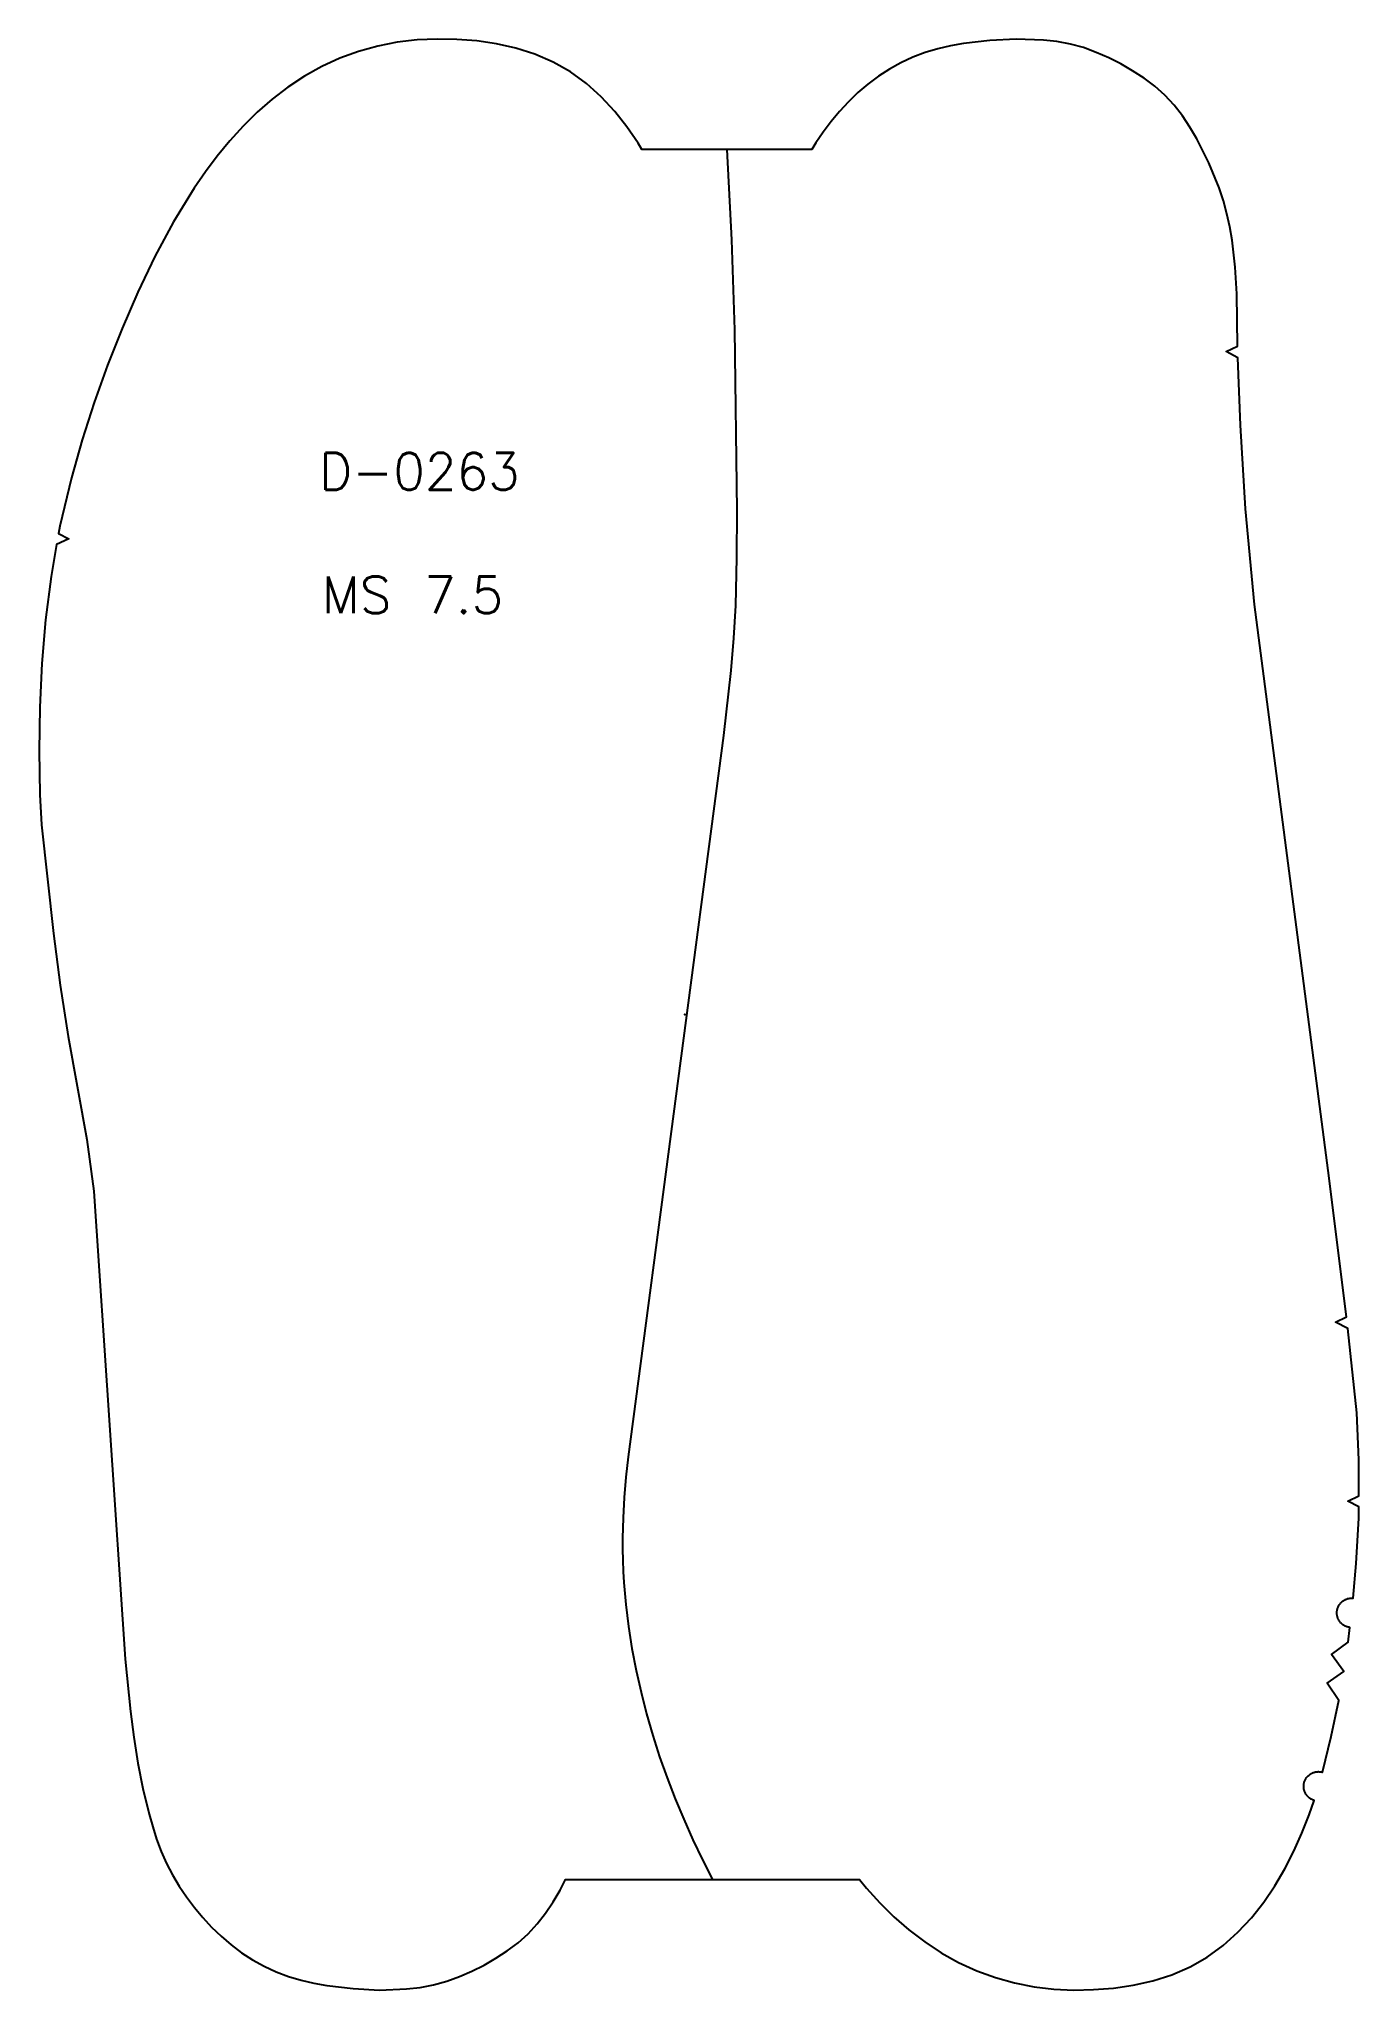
# Model space of a CAD drawing. Extents: x -3600 to 4663, y 5 to 334.
# Drawn here: x -647.1 to -468.1, y 4.9 to 269.5 of the extents above; entities that cross this region are included whole.
import ezdxf

# ---------------------------------------------------------------- set-up
doc = ezdxf.new("R2010")
doc.units = 0
doc.layers.add('DEFAULT', color=7, linetype='CONTINUOUS')
doc.styles.add('MTXPL_ARIAL', font='txt.shx', dxfattribs={"height": 0.2})

# ---------------------------------------------------------------- blocks, each defined once
blk = doc.blocks.new('*X12')
at = {"layer": 'DEFAULT', "color": 7, "style": 'MTXPL_ARIAL'}
for s, p in [('D-0263', (-609.11, 208.39)), ('MS 7.5', (-608.73, 191.64))]:
    blk.add_text(s, height=5, dxfattribs=at).set_placement(p)

msp = doc.modelspace()

# ---------------------------------------------------------------- linework, layer by layer
at = {"layer": 'DEFAULT', "color": 7}
msp.add_lwpolyline([(-475.55, 32.15), (-475.56, 32.22), (-475.57, 32.28), (-475.57, 32.35), (-475.58, 32.42), (-475.58, 32.49), (-475.58, 32.56), (-475.58, 32.63), (-475.58, 32.7), (-475.57, 32.77), (-475.56, 32.84), (-475.55, 32.91), (-475.53, 32.98), (-475.52, 33.04), (-475.5, 33.11), (-475.48, 33.18), (-475.45, 33.24), (-475.43, 33.31), (-475.4, 33.37), (-475.37, 33.43), (-475.34, 33.49), (-475.31, 33.55), (-475.27, 33.61), (-475.23, 33.67), (-475.19, 33.73), (-475.15, 33.78), (-475.1, 33.84), (-475.06, 33.89), (-475.01, 33.94), (-474.96, 33.99), (-474.91, 34.03), (-474.86, 34.08), (-474.8, 34.12), (-474.75, 34.16), (-474.69, 34.2), (-474.63, 34.24), (-474.57, 34.28), (-474.51, 34.31), (-474.45, 34.34), (-474.38, 34.37), (-474.32, 34.4), (-474.25, 34.42), (-474.19, 34.44), (-474.12, 34.46), (-474.06, 34.48), (-473.99, 34.5), (-473.92, 34.51), (-473.85, 34.52), (-473.78, 34.53), (-473.71, 34.53), (-473.64, 34.54), (-473.57, 34.54), (-473.5, 34.53), (-473.43, 34.53), (-473.37, 34.52), (-473.3, 34.52), (-473.23, 34.5), (-473.16, 34.49), (-473.09, 34.48), (-473.03, 34.46), (-471.86, 39.32), (-470.8, 44.2), (-472.41, 46.53), (-470.13, 48.14), (-471.81, 50.41), (-469.54, 52.1), (-469.31, 54.09), (-469.38, 54.1), (-469.45, 54.11), (-469.52, 54.12), (-469.58, 54.14), (-469.65, 54.16), (-469.72, 54.18), (-469.78, 54.2), (-469.85, 54.23), (-469.91, 54.25), (-469.97, 54.28), (-470.04, 54.31), (-470.1, 54.35), (-470.16, 54.39), (-470.21, 54.42), (-470.27, 54.46), (-470.33, 54.51), (-470.38, 54.55), (-470.43, 54.6), (-470.48, 54.64), (-470.53, 54.69), (-470.58, 54.75), (-470.62, 54.8), (-470.67, 54.85), (-470.71, 54.91), (-470.75, 54.97), (-470.78, 55.02), (-470.82, 55.08), (-470.85, 55.15), (-470.88, 55.21), (-470.91, 55.27), (-470.94, 55.33), (-470.96, 55.4), (-470.99, 55.47), (-471.01, 55.53), (-471.02, 55.6), (-471.04, 55.67), (-471.05, 55.74), (-471.06, 55.8), (-471.07, 55.87), (-471.08, 55.94), (-471.08, 56.01), (-471.08, 56.08), (-471.08, 56.15), (-471.08, 56.22), (-471.07, 56.29), (-471.06, 56.36), (-471.05, 56.43), (-471.04, 56.5), (-471.02, 56.56), (-471, 56.63), (-470.98, 56.7), (-470.96, 56.76), (-470.93, 56.83), (-470.91, 56.89), (-470.88, 56.96), (-470.84, 57.02), (-470.81, 57.08), (-470.77, 57.14), (-470.74, 57.2), (-470.7, 57.25), (-470.65, 57.31), (-470.61, 57.36), (-470.56, 57.41), (-470.52, 57.47), (-470.47, 57.51), (-470.42, 57.56), (-470.36, 57.61), (-470.31, 57.65), (-470.25, 57.69), (-470.2, 57.73), (-470.14, 57.77), (-470.08, 57.81), (-470.02, 57.84), (-469.96, 57.87), (-469.89, 57.9), (-469.83, 57.93), (-469.76, 57.95), (-469.7, 57.98), (-469.63, 58), (-469.56, 58.01), (-469.5, 58.03), (-469.43, 58.04), (-469.36, 58.05), (-469.29, 58.06), (-469.22, 58.07), (-469.15, 58.07), (-469.08, 58.07), (-469.01, 58.07), (-468.94, 58.07), (-468.87, 58.06), (-468.49, 62.78), (-468.12, 68.92), (-468.1, 70.45), (-469.6, 71.21), (-468.09, 71.95), (-468.11, 76.85), (-468.36, 83.2), (-469.59, 94.65), (-471.27, 95.49), (-469.76, 96.24), (-472.26, 116.08), (-482.25, 192.83), (-483.47, 205.79), (-484.14, 217.18), (-484.5, 226.31), (-486.1, 227.13), (-484.54, 227.88), (-484.66, 234.97), (-484.89, 238.61), (-485.3, 242.24), (-485.61, 244.05), (-485.99, 245.83), (-486.48, 247.6), (-487.06, 249.33), (-488.44, 252.72), (-490.08, 256), (-491.01, 257.58), (-492.03, 259.1), (-493.16, 260.54), (-494.4, 261.9), (-495.77, 263.12), (-497.23, 264.24), (-498.78, 265.24), (-500.38, 266.15), (-502.03, 266.98), (-503.72, 267.72), (-505.45, 268.36), (-507.23, 268.85), (-509.04, 269.18), (-510.88, 269.37), (-514.57, 269.53), (-518.14, 269.33), (-521.7, 268.94), (-523.46, 268.62), (-525.2, 268.21), (-526.91, 267.69), (-528.58, 267.06), (-530.2, 266.31), (-531.77, 265.45), (-533.26, 264.48), (-534.69, 263.42), (-536.04, 262.26), (-537.32, 261.02), (-538.53, 259.71), (-539.66, 258.34), (-540.74, 256.92), (-541.73, 255.45), (-542.28, 254.53), (-565.35, 254.53), (-565.85, 255.39), (-567.36, 257.61), (-569.02, 259.72), (-570.85, 261.69), (-572.84, 263.49), (-575.01, 265.08), (-577.35, 266.41), (-579.83, 267.47), (-582.41, 268.28), (-585.05, 268.87), (-587.72, 269.27), (-590.42, 269.48), (-593.11, 269.53), (-595.81, 269.4), (-598.5, 269.09), (-601.15, 268.58), (-603.75, 267.86), (-606.28, 266.93), (-608.73, 265.8), (-611.08, 264.49), (-613.33, 263.01), (-615.48, 261.38), (-617.5, 259.61), (-619.41, 257.72), (-621.21, 255.73), (-622.91, 253.65), (-624.51, 251.5), (-626.03, 249.3), (-628.84, 244.73), (-631.39, 240.02), (-633.7, 235.18), (-635.82, 230.26), (-637.78, 225.28), (-639.59, 220.25), (-641.24, 215.16), (-642.69, 210), (-644.24, 203.47), (-644.42, 202.47), (-643.03, 201.74), (-644.69, 200.98), (-645.43, 196.63), (-646.19, 190.75), (-646.7, 184.84), (-646.99, 178.92), (-647.08, 173), (-646.96, 167.07), (-646.75, 162.96), (-645.14, 148.23), (-644.23, 141.21), (-643.11, 134.23), (-640.6, 120.29), (-639.66, 113.28), (-635.38, 49.77), (-634.69, 42.71), (-634.24, 39.2), (-633.68, 35.7), (-632.99, 32.23), (-632.16, 28.78), (-631.67, 27.07), (-631.13, 25.38), (-630.52, 23.72), (-629.81, 22.1), (-629, 20.53), (-628.08, 19.01), (-627.09, 17.54), (-626.01, 16.11), (-624.88, 14.74), (-623.67, 13.43), (-622.39, 12.2), (-621.04, 11.04), (-619.62, 9.97), (-618.12, 9.01), (-616.55, 8.14), (-614.93, 7.4), (-613.26, 6.76), (-611.55, 6.25), (-609.81, 5.83), (-608.05, 5.52), (-604.49, 5.13), (-600.92, 4.92), (-597.23, 5.08), (-595.39, 5.28), (-593.58, 5.61), (-591.8, 6.1), (-590.07, 6.73), (-588.38, 7.47), (-586.73, 8.31), (-585.13, 9.22), (-583.58, 10.22), (-582.12, 11.33), (-580.76, 12.56), (-579.51, 13.91), (-578.38, 15.35), (-577.36, 16.88), (-576.43, 18.46), (-575.7, 19.92), (-535.84, 19.92), (-534.86, 18.72), (-533.06, 16.73), (-531.15, 14.84), (-529.13, 13.08), (-526.98, 11.45), (-524.73, 9.97), (-522.38, 8.66), (-519.93, 7.53), (-517.4, 6.6), (-514.8, 5.88), (-512.15, 5.37), (-509.46, 5.05), (-506.76, 4.92), (-504.07, 4.97), (-501.37, 5.19), (-498.7, 5.59), (-496.06, 6.18), (-493.48, 6.99), (-491, 8.05), (-488.66, 9.38), (-486.49, 10.96), (-484.5, 12.76), (-482.67, 14.73), (-481.01, 16.85), (-479.5, 19.06), (-478.14, 21.37), (-476.92, 23.76), (-475.82, 26.2), (-474.84, 28.69), (-474.17, 30.63), (-474.24, 30.65), (-474.3, 30.67), (-474.37, 30.7), (-474.43, 30.73), (-474.49, 30.76), (-474.55, 30.79), (-474.61, 30.82), (-474.67, 30.86), (-474.73, 30.9), (-474.79, 30.94), (-474.84, 30.98), (-474.89, 31.03), (-474.95, 31.07), (-475, 31.12), (-475.04, 31.17), (-475.09, 31.22), (-475.14, 31.28), (-475.18, 31.33), (-475.22, 31.39), (-475.26, 31.44), (-475.3, 31.5), (-475.33, 31.56), (-475.36, 31.62), (-475.39, 31.69), (-475.42, 31.75), (-475.45, 31.81), (-475.47, 31.88), (-475.49, 31.95), (-475.51, 32.01), (-475.53, 32.08)], close=True, dxfattribs=at)
at = {"layer": 'DEFAULT'}
msp.add_lwpolyline([(-553.81, 254.53), (-553.19, 242.31), (-552.79, 230.08), (-552.47, 205.6), (-552.48, 199.16), (-552.65, 192.72), (-552.91, 188.29), (-553.27, 183.87), (-554.26, 175.05), (-567.21, 77.25), (-567.5, 74.49), (-567.74, 71.73), (-567.89, 68.96), (-567.96, 66.19), (-567.96, 64.7), (-567.93, 63.2), (-567.86, 61.7), (-567.78, 60.2), (-567.66, 58.71), (-567.52, 57.21), (-567.15, 54.22), (-566.68, 51.24), (-566.11, 48.27), (-565.45, 45.31), (-564.69, 42.37), (-563.85, 39.46), (-562.92, 36.56), (-561.91, 33.7), (-560.82, 30.87), (-559.66, 28.07), (-558.43, 25.31), (-557.13, 22.59), (-555.77, 19.92)], dxfattribs=at)
msp.add_point((-559.49, 137.23), dxfattribs=at)

# ---------------------------------------------------------------- block references
at = {"layer": 'DEFAULT', "color": 7}
msp.add_blockref('*X12', (0, 0), dxfattribs=at)

doc.saveas('drawing.dxf')
